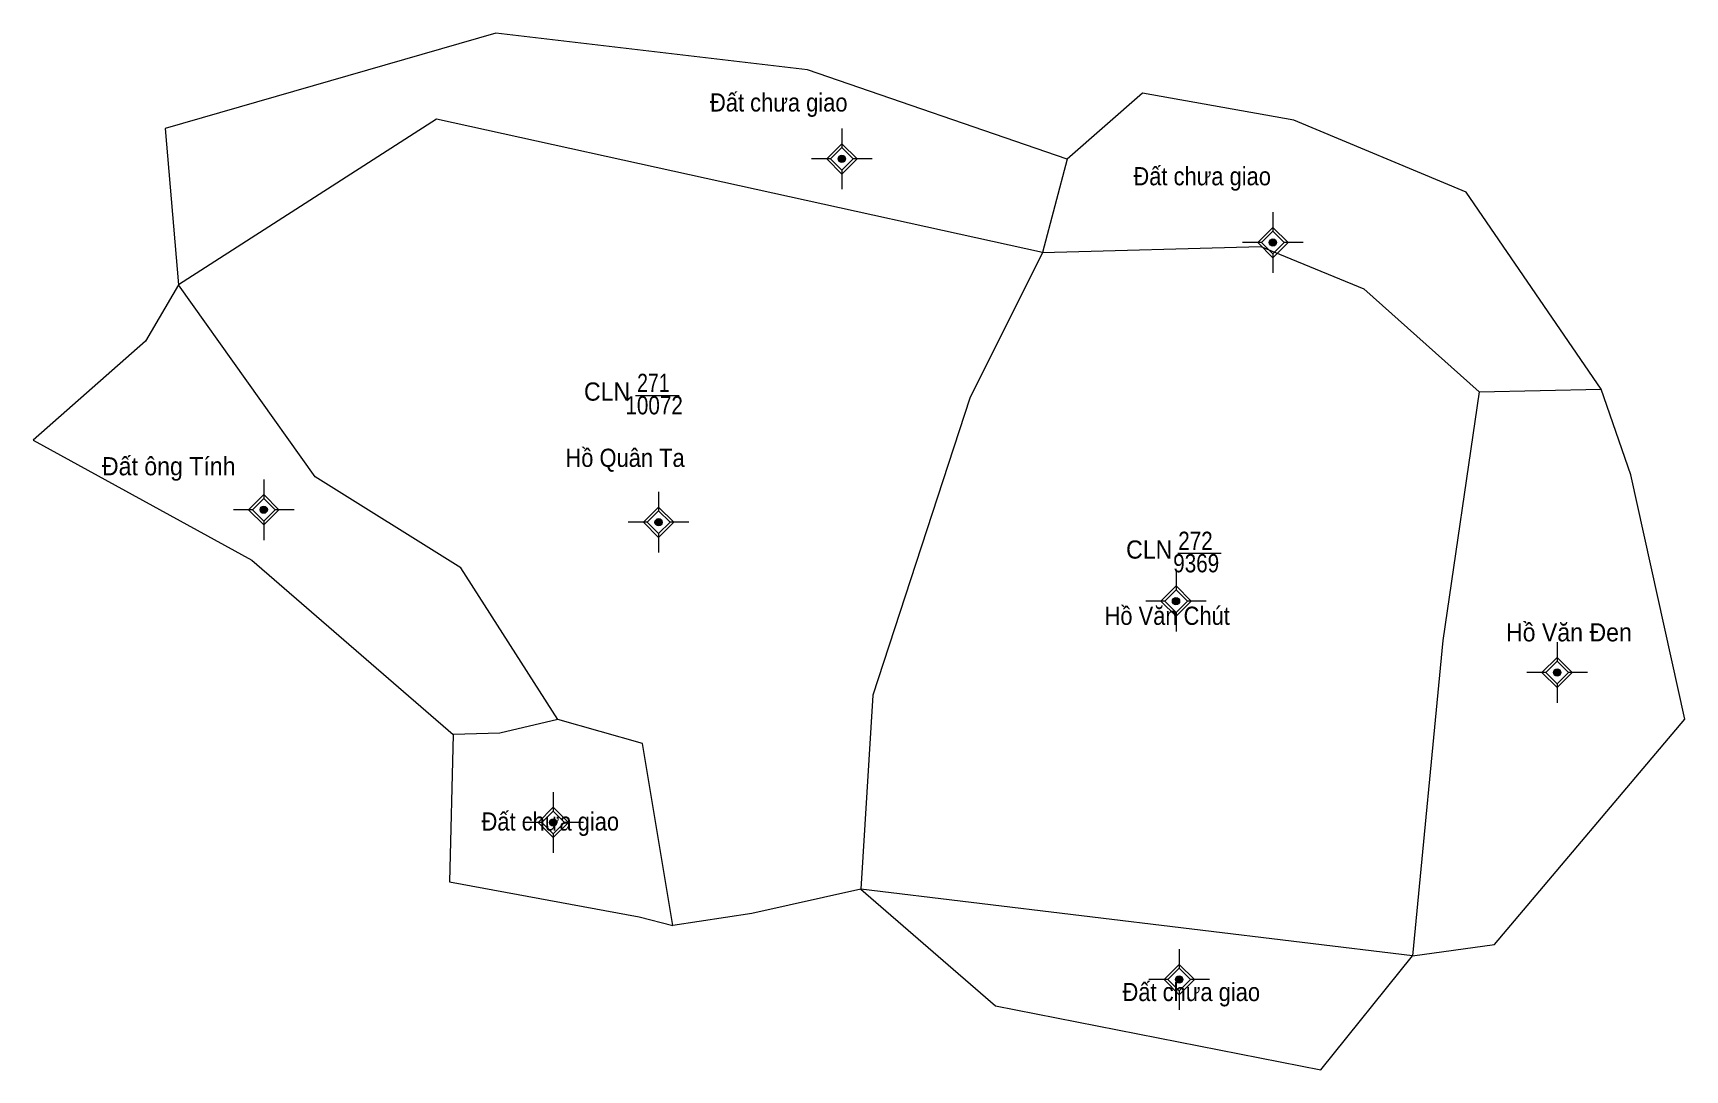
# Model space of a CAD drawing. Header units: metres. Extents: x 535606 to 537446, y 1848225 to 1851213.
# Drawn here: x 536030.2 to 536302.7, y 1849097.2 to 1849268.2 of the extents above; entities that cross this region are included whole.
import ezdxf
from ezdxf.enums import TextEntityAlignment as Align

# ---------------------------------------------------------------- set-up
doc = ezdxf.new("R2010")
doc.units = ezdxf.units.M
doc.header["$LTSCALE"] = 1.2
for name, color, linetype, lineweight in [('11', 7, 'Continuous', 13), ('6', 7, 'Continuous', 13), ('7', 7, 'Continuous', 13)]:
    doc.layers.add(name, color=color, linetype=linetype, lineweight=lineweight)
for name, color, linetype in [('2', 7, 'Continuous'), ('3', 7, 'Continuous'), ('4', 7, 'Continuous'), ('5', 7, 'Continuous')]:
    doc.layers.add(name, color=color, linetype=linetype)

msp = doc.modelspace()

# ---------------------------------------------------------------- texts
at = {"layer": '2'}
for s, width, p in [('Đất chưa giao', 0.9, (536153.2, 1849255.24)), ('Đất chưa giao', 0.9, (536223.05, 1849243.07)), ('Đất ông Tính', 0.95, (536052.565, 1849195.24)), ('Hồ Quân Ta', 0.9, (536127.845, 1849196.63)), ('Hồ Văn Chút', 0.9, (536217.275, 1849170.58)), ('Hồ Văn Đen', 0.95, (536283.545, 1849167.85)), ('Đất chưa giao', 0.9, (536115.51, 1849136.65)), ('Đất chưa giao', 0.9, (536221.25, 1849108.53))]:
    msp.add_text(s, height=3, dxfattribs=dict(at, width=width)).set_placement(p, align=Align.CENTER)
at = {"layer": '3', "width": 0.95}
for p in [(536124.88, 1849207.55), (536214.31, 1849181.5)]:
    msp.add_text('CLN', height=3, dxfattribs=at).set_placement(p, align=Align.CENTER)
at = {"layer": '4'}
for s, width, p in [('271', 0.8, (536132.51, 1849208.99)), ('272', 0.85, (536221.94, 1849182.94))]:
    msp.add_text(s, height=3, dxfattribs=dict(at, width=width)).set_placement(p, align=Align.CENTER)
at = {"layer": '5', "width": 0.85}
for s, p in [('10072', (536132.635, 1849205.29)), ('9369', (536222.06, 1849179.24))]:
    msp.add_text(s, height=3, dxfattribs=at).set_placement(p, align=Align.CENTER)

# ---------------------------------------------------------------- hatches: boundary and pattern name
at = {"layer": '11'}
for points in [[(536164.209, 1849247.43, 1), (536163.009, 1849247.43, 1)], [(536164.059, 1849247.43, 1), (536163.159, 1849247.43, 1)], [(536235.319, 1849233.63, 1), (536234.119, 1849233.63, 1)], [(536235.169, 1849233.63, 1), (536234.269, 1849233.63, 1)], [(536068.839, 1849189.57, 1), (536067.639, 1849189.57, 1)], [(536068.689, 1849189.57, 1), (536067.789, 1849189.57, 1)], [(536133.979, 1849187.49, 1), (536132.779, 1849187.49, 1)], [(536133.829, 1849187.49, 1), (536132.929, 1849187.49, 1)], [(536219.329, 1849174.49, 1), (536218.129, 1849174.49, 1)], [(536219.179, 1849174.49, 1), (536218.279, 1849174.49, 1)], [(536282.199, 1849162.72, 1), (536280.999, 1849162.72, 1)], [(536282.049, 1849162.72, 1), (536281.149, 1849162.72, 1)], [(536116.599, 1849137.99, 1), (536115.399, 1849137.99, 1)], [(536116.449, 1849137.99, 1), (536115.549, 1849137.99, 1)], [(536219.859, 1849112.08, 1), (536218.659, 1849112.08, 1)], [(536219.709, 1849112.08, 1), (536218.809, 1849112.08, 1)]]:
    msp.add_hatch(color=256, dxfattribs=at).paths.add_polyline_path(points)

# ---------------------------------------------------------------- linework, layer by layer
for p, q in [((536163.61, 1849252.43), (536163.61, 1849249.93)), ((536163.61, 1849251.18), (536163.61, 1849249.3)), ((536161.11, 1849247.43), (536158.61, 1849247.43)), ((536161.74, 1849247.43), (536159.86, 1849247.43)), ((536167.36, 1849247.43), (536165.48, 1849247.43)), ((536168.61, 1849247.43), (536166.11, 1849247.43)), ((536163.61, 1849245.56), (536163.61, 1849243.68)), ((536163.61, 1849244.93), (536163.61, 1849242.43)), ((536234.72, 1849238.63), (536234.72, 1849236.13)), ((536234.72, 1849237.38), (536234.72, 1849235.5)), ((536232.22, 1849233.63), (536229.72, 1849233.63)), ((536232.84, 1849233.63), (536230.97, 1849233.63)), ((536234.72, 1849231.76), (536234.72, 1849229.88)), ((536234.72, 1849231.13), (536234.72, 1849228.63)), ((536238.47, 1849233.63), (536236.6, 1849233.63)), ((536239.72, 1849233.63), (536237.22, 1849233.63)), ((536068.24, 1849194.57), (536068.24, 1849192.07)), ((536068.24, 1849193.32), (536068.24, 1849191.44)), ((536133.38, 1849192.49), (536133.38, 1849189.99)), ((536133.38, 1849191.24), (536133.38, 1849189.36)), ((536065.74, 1849189.57), (536063.24, 1849189.57)), ((536066.36, 1849189.57), (536064.49, 1849189.57)), ((536068.24, 1849187.7), (536068.24, 1849185.82)), ((536071.99, 1849189.57), (536070.12, 1849189.57)), ((536073.24, 1849189.57), (536070.74, 1849189.57)), ((536130.88, 1849187.49), (536128.38, 1849187.49)), ((536131.5, 1849187.49), (536129.63, 1849187.49)), ((536137.13, 1849187.49), (536135.26, 1849187.49)), ((536138.38, 1849187.49), (536135.88, 1849187.49)), ((536068.24, 1849187.07), (536068.24, 1849184.57)), ((536133.38, 1849185.62), (536133.38, 1849183.74)), ((536133.38, 1849184.99), (536133.38, 1849182.49)), ((536218.73, 1849179.49), (536218.73, 1849176.99)), ((536218.73, 1849178.24), (536218.73, 1849176.36)), ((536216.23, 1849174.49), (536213.73, 1849174.49)), ((536216.86, 1849174.49), (536214.98, 1849174.49)), ((536222.48, 1849174.49), (536220.6, 1849174.49)), ((536223.73, 1849174.49), (536221.23, 1849174.49)), ((536218.73, 1849172.62), (536218.73, 1849170.74)), ((536218.73, 1849171.99), (536218.73, 1849169.49)), ((536281.6, 1849167.72), (536281.6, 1849165.22)), ((536281.6, 1849166.47), (536281.6, 1849164.6)), ((536279.1, 1849162.72), (536276.6, 1849162.72)), ((536279.72, 1849162.72), (536277.85, 1849162.72)), ((536281.6, 1849160.84), (536281.6, 1849158.97)), ((536281.6, 1849160.22), (536281.6, 1849157.72)), ((536285.35, 1849162.72), (536283.48, 1849162.72)), ((536286.6, 1849162.72), (536284.1, 1849162.72)), ((536116, 1849142.99), (536116, 1849140.49)), ((536116, 1849141.74), (536116, 1849139.86)), ((536113.5, 1849137.99), (536111, 1849137.99)), ((536114.12, 1849137.99), (536112.25, 1849137.99)), ((536116, 1849136.12), (536116, 1849134.24)), ((536119.75, 1849137.99), (536117.88, 1849137.99)), ((536121, 1849137.99), (536118.5, 1849137.99)), ((536116, 1849135.49), (536116, 1849132.99)), ((536219.26, 1849117.08), (536219.26, 1849114.58)), ((536219.26, 1849115.83), (536219.26, 1849113.96)), ((536216.76, 1849112.08), (536214.26, 1849112.08)), ((536217.38, 1849112.08), (536215.51, 1849112.08)), ((536223.01, 1849112.08), (536221.14, 1849112.08)), ((536224.26, 1849112.08), (536221.76, 1849112.08)), ((536219.26, 1849110.2), (536219.26, 1849108.33)), ((536219.26, 1849109.58), (536219.26, 1849107.08))]:
    msp.add_line(p, q, dxfattribs=at)
for points in [[(536163.61, 1849249.93), (536161.11, 1849247.43), (536163.61, 1849244.93), (536166.11, 1849247.43)], [(536163.61, 1849249.3), (536161.74, 1849247.43), (536163.61, 1849245.56), (536165.48, 1849247.43)], [(536234.72, 1849236.13), (536232.22, 1849233.63), (536234.72, 1849231.13), (536237.22, 1849233.63)], [(536234.72, 1849235.5), (536232.84, 1849233.63), (536234.72, 1849231.76), (536236.6, 1849233.63)], [(536068.24, 1849192.07), (536065.74, 1849189.57), (536068.24, 1849187.07), (536070.74, 1849189.57)], [(536068.24, 1849191.44), (536066.36, 1849189.57), (536068.24, 1849187.7), (536070.12, 1849189.57)], [(536133.38, 1849189.99), (536130.88, 1849187.49), (536133.38, 1849184.99), (536135.88, 1849187.49)], [(536133.38, 1849189.36), (536131.5, 1849187.49), (536133.38, 1849185.62), (536135.26, 1849187.49)], [(536218.73, 1849176.99), (536216.23, 1849174.49), (536218.73, 1849171.99), (536221.23, 1849174.49)], [(536218.73, 1849176.36), (536216.86, 1849174.49), (536218.73, 1849172.62), (536220.6, 1849174.49)], [(536281.6, 1849165.22), (536279.1, 1849162.72), (536281.6, 1849160.22), (536284.1, 1849162.72)], [(536281.6, 1849164.6), (536279.72, 1849162.72), (536281.6, 1849160.84), (536283.48, 1849162.72)], [(536116, 1849140.49), (536113.5, 1849137.99), (536116, 1849135.49), (536118.5, 1849137.99)], [(536116, 1849139.86), (536114.12, 1849137.99), (536116, 1849136.12), (536117.88, 1849137.99)], [(536219.26, 1849114.58), (536216.76, 1849112.08), (536219.26, 1849109.58), (536221.76, 1849112.08)], [(536219.26, 1849113.96), (536217.38, 1849112.08), (536219.26, 1849110.2), (536221.14, 1849112.08)]]:
    msp.add_lwpolyline(points, close=True, dxfattribs=at)
for centre, radius in [((536163.609, 1849247.43), 0.6), ((536163.609, 1849247.43), 0.45), ((536234.719, 1849233.63), 0.6), ((536234.719, 1849233.63), 0.45), ((536068.239, 1849189.57), 0.6), ((536068.239, 1849189.57), 0.45), ((536133.379, 1849187.49), 0.6), ((536133.379, 1849187.49), 0.45), ((536218.729, 1849174.49), 0.6), ((536218.729, 1849174.49), 0.45), ((536281.599, 1849162.72), 0.6), ((536281.599, 1849162.72), 0.45), ((536115.999, 1849137.99), 0.6), ((536115.999, 1849137.99), 0.45), ((536219.259, 1849112.08), 0.6), ((536219.259, 1849112.08), 0.45)]:
    msp.add_circle(centre, radius, dxfattribs=at)
at = {"layer": '6'}
for p, q in [((536200.76, 1849247.4), (536196.73, 1849231.99)), ((536268.73, 1849208.99), (536288.89, 1849209.45)), ((536257.73, 1849115.99), (536166.73, 1849126.99))]:
    msp.add_line(p, q, dxfattribs=at)
for points in [[(536288.89, 1849209.45), (536266.57, 1849241.96), (536238.14, 1849253.79), (536213.22, 1849258.27), (536200.76, 1849247.4), (536157.96, 1849262.1), (536106.53, 1849268.18), (536052, 1849252.42), (536054.18, 1849226.68), (536048.71, 1849217.36), (536030.18, 1849201.05), (536066.28, 1849181.24), (536099.49, 1849152.47), (536098.87, 1849128.17), (536130.17, 1849122.42), (536135.73, 1849120.99)], [(536196.73, 1849231.99), (536096.73, 1849253.99), (536054.18, 1849226.68)], [(536196.73, 1849231.99), (536184.73, 1849207.99), (536168.73, 1849158.99), (536166.73, 1849126.99), (536148.73, 1849122.99), (536135.73, 1849120.99), (536130.73, 1849150.99), (536116.73, 1849154.99), (536100.73, 1849179.99), (536076.73, 1849194.99), (536054.18, 1849226.68)], [(536196.73, 1849231.99), (536232.73, 1849232.99), (536249.73, 1849225.99), (536268.73, 1849208.99), (536262.73, 1849167.99), (536257.73, 1849115.99)], [(536257.73, 1849115.99), (536271.27, 1849117.84), (536302.69, 1849155.03), (536293.75, 1849195.3), (536288.89, 1849209.45)], [(536116.73, 1849154.99), (536107.17, 1849152.72), (536099.49, 1849152.47)], [(536166.73, 1849126.99), (536188.96, 1849107.72), (536242.63, 1849097.17), (536257.73, 1849115.99)]]:
    msp.add_lwpolyline(points, dxfattribs=at)
at = {"layer": '7'}
for p, q in [((536129.59, 1849208.43), (536136.76, 1849208.43)), ((536219.02, 1849182.38), (536226.19, 1849182.38))]:
    msp.add_line(p, q, dxfattribs=at)

msp.set_redraw_order([(e.dxf.handle, doc.entitydb.next_handle()) for e in msp.query("TEXT MTEXT ATTDEF DIMENSION ARC_DIMENSION")])  # texts and dimensions are drawn at this point

doc.saveas('drawing.dxf')
